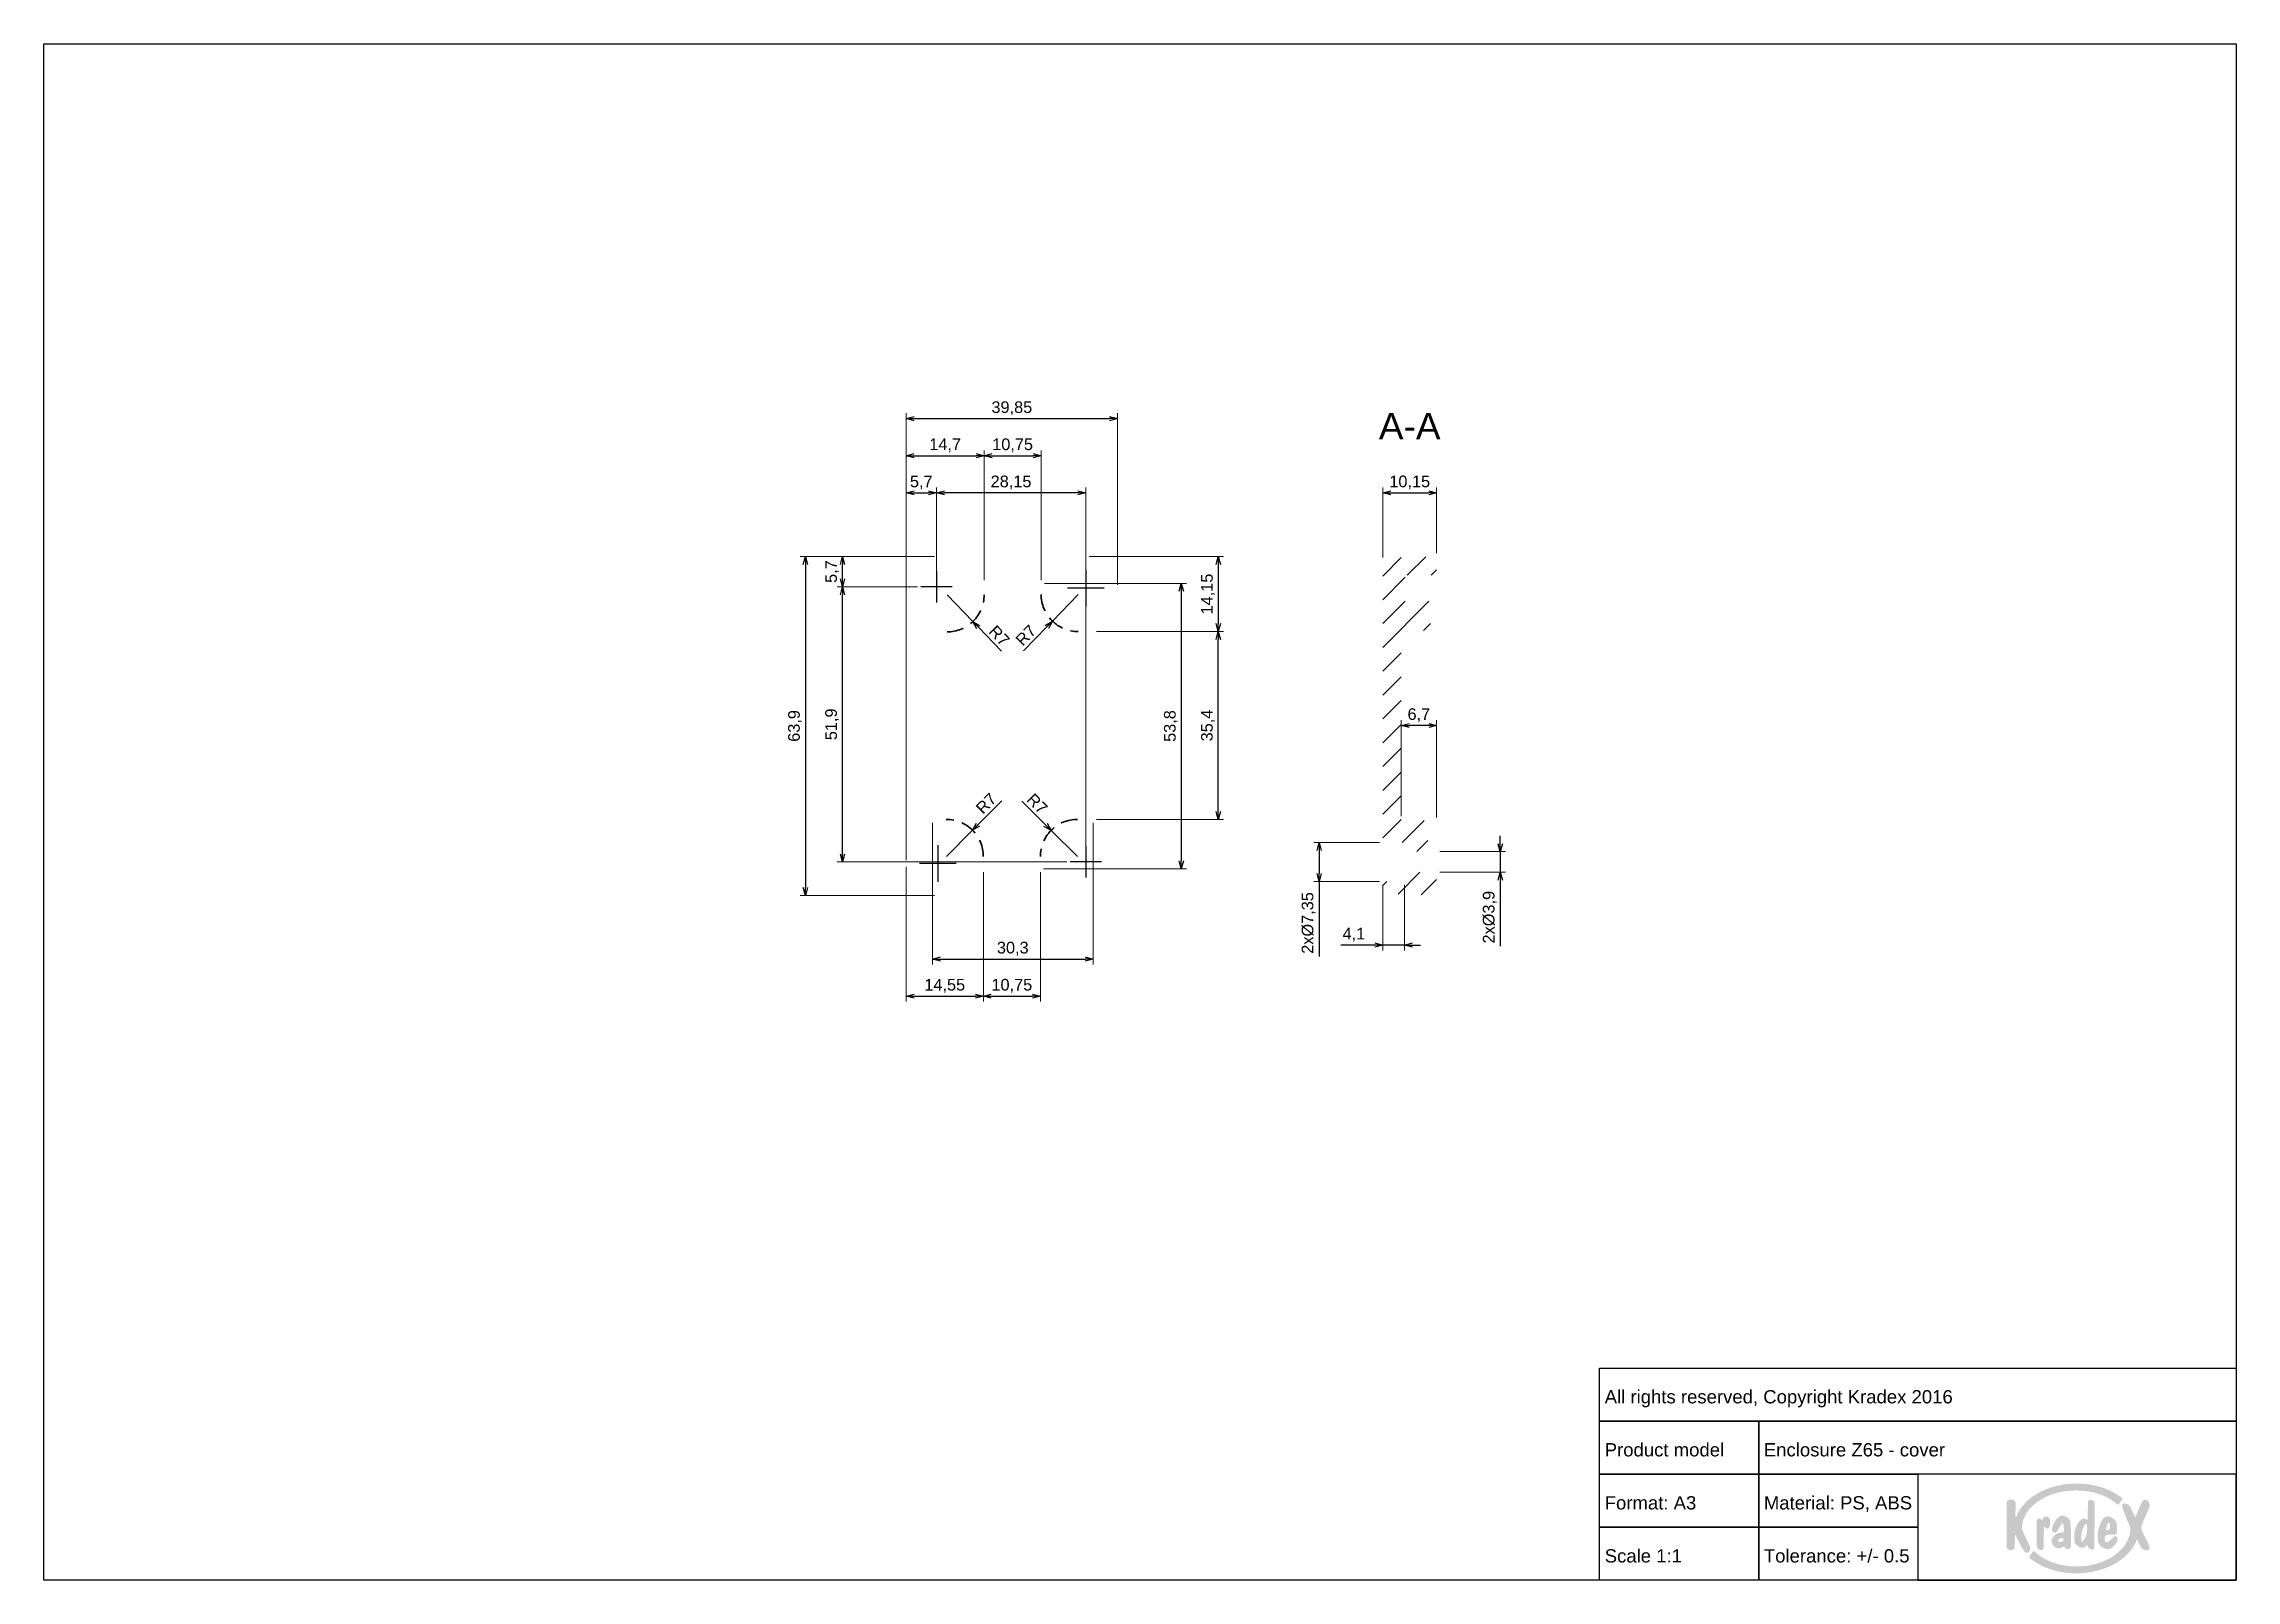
# Paper-space layout 'Cover' of a CAD drawing. Header units: millimetres. Extents: x 0 to 414, y 0 to 290.
import ezdxf

# ---------------------------------------------------------------- set-up
doc = ezdxf.new("R2010")
doc.units = ezdxf.units.MM
doc.linetypes.add('ACAD_ISO10W100', pattern=[18, 12, -3, 0, -3])
doc.linetypes.add('HIDDEN2', pattern=[4.7625, 3.175, -1.5875])
for name, color, linetype, lineweight in [('MD_Annotation', 7, 'Continuous', 25), ('MD_Axes', 7, 'ACAD_ISO10W100', 25), ('MD_Hatching', 7, 'Continuous', 25)]:
    doc.layers.add(name, color=color, linetype=linetype, lineweight=lineweight)
doc.layers.add('MD_Hidden', color=7, linetype='HIDDEN2', lineweight=35, plot=False)
doc.layers.add('Tabelka', color=7, linetype='Continuous')
doc.styles.get("Standard").update_dxf_attribs({"font": 'arial.ttf'})
doc.dimstyles.new('ISO-25', dxfattribs={"dimtxt": 2.2, "dimasz": 1.5, "dimexe": 1, "dimexo": 0.625, "dimtad": 1, "dimrnd": 0.05, "dimtxsty": 'Standard', "dimblk": 'OPEN30', "dimcen": 2.5, "dimadec": 0, "dimazin": 0, "dimtfac": 1, "dimtmove": 0, "dimatfit": 3, "dimfxl": 1, "dimlwe": 18, "dimarcsym": 0})

psp = doc.layouts.new('Cover')

# ---------------------------------------------------------------- texts
at = {"insert": (293.528, 40.477), "char_height": 2.5, "attachment_point": 1}
psp.add_mtext_dynamic_manual_height_columns('\\P All rights reserved, Copyright Kradex 2016', width=120, gutter_width=12.5, heights=[0], dxfattribs=at)
at = {"layer": 'MD_Annotation', "color": 7, "insert": (257.74, 215.559), "char_height": 5, "width": 14.15416, "attachment_point": 8}
psp.add_mtext('A-A', dxfattribs=at)
at = {"layer": 'Tabelka', "char_height": 2.5, "attachment_point": 1}
for s, width, heights, insert in [('\\pi15;\\P\\pi0; Product model', 30, [9.962], (293.528, 30.477)), ('\\P Enclosure Z65 - cover ', 90, [7.412], (323.528, 30.477)), ('\\P Format: A3', 30, [0], (293.528, 20.477)), ('\\P Material: PS, ABS', 30, [0], (323.528, 20.477)), ('\\P Scale 1:1', 30, [0], (293.528, 10.477)), ('\\P Tolerance: +/- 0.5', 30, [0], (323.528, 10.477))]:
    psp.add_mtext_dynamic_manual_height_columns(s, width=width, gutter_width=12.5, heights=heights, dxfattribs=dict(at, insert=insert))

# ---------------------------------------------------------------- blocks, each defined once
blk = doc.blocks.new('_Open30')
at = {"color": 0, "linetype": 'ByBlock', "lineweight": -2}
for p, q in [((-1, 0.27), (0, 0)), ((0, 0), (-1, -0.27)), ((0, 0), (-1, 0))]:
    blk.add_line(p, q, dxfattribs=at)
blk = doc.blocks.new('*D60')
at = {"layer": 'Defpoints', "color": 0, "transparency": 16777216}
for p in [(177.52, 212.49), (162.82, 187.49), (177.52, 188.42)]:
    blk.add_point(p, dxfattribs=at)
at = {"layer": 'MD_Annotation', "color": 0, "lineweight": 18, "transparency": 16777216}
for p, q in [((162.82, 188.12), (162.82, 213.49)), ((177.52, 189.04), (177.52, 213.49))]:
    blk.add_line(p, q, dxfattribs=at)
at = {"layer": 'MD_Annotation', "color": 0, "lineweight": -2, "transparency": 16777216}
blk.add_line((164.32, 212.49), (176.02, 212.49), dxfattribs=at)
at = {"layer": 'MD_Annotation', "color": 0, "lineweight": -2, "transparency": 16777216, "xscale": 1.5, "yscale": 1.5, "zscale": 1.5, "rotation": 180}
blk.add_blockref('_Open30', (162.82, 212.49), dxfattribs=at)
at = {"layer": 'MD_Annotation', "color": 0, "lineweight": -2, "transparency": 16777216, "xscale": 1.5, "yscale": 1.5, "zscale": 1.5}
blk.add_blockref('_Open30', (177.52, 212.49), dxfattribs=at)
at = {"layer": 'MD_Annotation', "color": 0, "transparency": 16777216, "insert": (170.17, 214.44), "char_height": 2.2, "attachment_point": 5}
blk.add_mtext('14,7', dxfattribs=at)
blk = doc.blocks.new('*D61')
at = {"layer": 'Defpoints', "color": 0, "transparency": 16777216}
for p in [(188.27, 212.49), (177.52, 188.42), (188.27, 188.42)]:
    blk.add_point(p, dxfattribs=at)
at = {"layer": 'MD_Annotation', "color": 0, "lineweight": 18, "transparency": 16777216}
for p, q in [((177.52, 189.04), (177.52, 213.49)), ((188.27, 189.04), (188.27, 213.49))]:
    blk.add_line(p, q, dxfattribs=at)
at = {"layer": 'MD_Annotation', "color": 0, "lineweight": -2, "transparency": 16777216}
blk.add_line((179.02, 212.49), (186.77, 212.49), dxfattribs=at)
at = {"layer": 'MD_Annotation', "color": 0, "lineweight": -2, "transparency": 16777216, "xscale": 1.5, "yscale": 1.5, "zscale": 1.5, "rotation": 180}
blk.add_blockref('_Open30', (177.52, 212.49), dxfattribs=at)
at = {"layer": 'MD_Annotation', "color": 0, "lineweight": -2, "transparency": 16777216, "xscale": 1.5, "yscale": 1.5, "zscale": 1.5}
blk.add_blockref('_Open30', (188.27, 212.49), dxfattribs=at)
at = {"layer": 'MD_Annotation', "color": 0, "transparency": 16777216, "insert": (182.89, 214.44), "char_height": 2.2, "attachment_point": 5}
blk.add_mtext('10,75', dxfattribs=at)
blk = doc.blocks.new('*D62')
at = {"layer": 'Defpoints', "color": 0, "transparency": 16777216}
for p in [(202.67, 219.49), (162.82, 187.49), (202.67, 187.49)]:
    blk.add_point(p, dxfattribs=at)
at = {"layer": 'MD_Annotation', "color": 0, "lineweight": 18, "transparency": 16777216}
for p, q in [((162.82, 188.12), (162.82, 220.49)), ((202.67, 188.12), (202.67, 220.49))]:
    blk.add_line(p, q, dxfattribs=at)
at = {"layer": 'MD_Annotation', "color": 0, "lineweight": -2, "transparency": 16777216}
blk.add_line((164.32, 219.49), (201.17, 219.49), dxfattribs=at)
at = {"layer": 'MD_Annotation', "color": 0, "lineweight": -2, "transparency": 16777216, "xscale": 1.5, "yscale": 1.5, "zscale": 1.5, "rotation": 180}
blk.add_blockref('_Open30', (162.82, 219.49), dxfattribs=at)
at = {"layer": 'MD_Annotation', "color": 0, "lineweight": -2, "transparency": 16777216, "xscale": 1.5, "yscale": 1.5, "zscale": 1.5}
blk.add_blockref('_Open30', (202.67, 219.49), dxfattribs=at)
at = {"layer": 'MD_Annotation', "color": 0, "transparency": 16777216, "insert": (182.74, 221.44), "char_height": 2.2, "attachment_point": 5}
blk.add_mtext('39,85', dxfattribs=at)
blk = doc.blocks.new('*D63')
at = {"layer": 'Defpoints', "color": 0, "transparency": 16777216}
for p in [(168.81, 193.49), (143.82, 129.59), (168.81, 129.59)]:
    blk.add_point(p, dxfattribs=at)
at = {"layer": 'MD_Annotation', "color": 0, "lineweight": 18, "transparency": 16777216}
for p, q in [((168.19, 193.49), (142.82, 193.49)), ((168.19, 129.59), (142.82, 129.59))]:
    blk.add_line(p, q, dxfattribs=at)
at = {"layer": 'MD_Annotation', "color": 0, "lineweight": -2, "transparency": 16777216}
blk.add_line((143.82, 191.99), (143.82, 131.09), dxfattribs=at)
at = {"layer": 'MD_Annotation', "color": 0, "lineweight": -2, "transparency": 16777216, "xscale": 1.5, "yscale": 1.5, "zscale": 1.5}
for p, rotation in [((143.82, 193.49), 90), ((143.82, 129.59), 270)]:
    blk.add_blockref('_Open30', p, dxfattribs=dict(at, rotation=rotation))
at = {"layer": 'MD_Annotation', "color": 0, "transparency": 16777216, "insert": (141.87, 161.54), "char_height": 2.2, "attachment_point": 5, "rotation": 90}
blk.add_mtext('63,9', dxfattribs=at)
blk = doc.blocks.new('*D64')
at = {"layer": 'Defpoints', "color": 0, "transparency": 16777216}
for p in [(162.82, 135.59), (177.37, 134.62), (177.37, 110.59)]:
    blk.add_point(p, dxfattribs=at)
at = {"layer": 'MD_Annotation', "color": 0, "lineweight": 18, "transparency": 16777216}
for p, q in [((162.82, 134.97), (162.82, 109.59)), ((177.37, 133.99), (177.37, 109.59))]:
    blk.add_line(p, q, dxfattribs=at)
at = {"layer": 'MD_Annotation', "color": 0, "lineweight": -2, "transparency": 16777216}
blk.add_line((164.32, 110.59), (175.87, 110.59), dxfattribs=at)
at = {"layer": 'MD_Annotation', "color": 0, "lineweight": -2, "transparency": 16777216, "xscale": 1.5, "yscale": 1.5, "zscale": 1.5, "rotation": 180}
blk.add_blockref('_Open30', (162.82, 110.59), dxfattribs=at)
at = {"layer": 'MD_Annotation', "color": 0, "lineweight": -2, "transparency": 16777216, "xscale": 1.5, "yscale": 1.5, "zscale": 1.5}
blk.add_blockref('_Open30', (177.37, 110.59), dxfattribs=at)
at = {"layer": 'MD_Annotation', "color": 0, "transparency": 16777216, "insert": (170.09, 112.54), "char_height": 2.2, "attachment_point": 5}
blk.add_mtext('14,55', dxfattribs=at)
blk = doc.blocks.new('*D65')
at = {"layer": 'Defpoints', "color": 0, "transparency": 16777216}
for p in [(177.37, 134.62), (188.12, 134.62), (188.12, 110.59)]:
    blk.add_point(p, dxfattribs=at)
at = {"layer": 'MD_Annotation', "color": 0, "lineweight": 18, "transparency": 16777216}
for p, q in [((177.37, 133.99), (177.37, 109.59)), ((188.12, 133.99), (188.12, 109.59))]:
    blk.add_line(p, q, dxfattribs=at)
at = {"layer": 'MD_Annotation', "color": 0, "lineweight": -2, "transparency": 16777216}
blk.add_line((178.87, 110.59), (186.62, 110.59), dxfattribs=at)
at = {"layer": 'MD_Annotation', "color": 0, "lineweight": -2, "transparency": 16777216, "xscale": 1.5, "yscale": 1.5, "zscale": 1.5, "rotation": 180}
blk.add_blockref('_Open30', (177.37, 110.59), dxfattribs=at)
at = {"layer": 'MD_Annotation', "color": 0, "lineweight": -2, "transparency": 16777216, "xscale": 1.5, "yscale": 1.5, "zscale": 1.5}
blk.add_blockref('_Open30', (188.12, 110.59), dxfattribs=at)
at = {"layer": 'MD_Annotation', "color": 0, "transparency": 16777216, "insert": (182.74, 112.54), "char_height": 2.2, "attachment_point": 5}
blk.add_mtext('10,75', dxfattribs=at)
blk = doc.blocks.new('*D66')
at = {"layer": 'Defpoints', "color": 0, "transparency": 16777216}
for p in [(188.27, 188.42), (188.12, 134.62), (214.67, 134.62)]:
    blk.add_point(p, dxfattribs=at)
at = {"layer": 'MD_Annotation', "color": 0, "lineweight": 18, "transparency": 16777216}
for p, q in [((188.89, 188.42), (215.67, 188.42)), ((188.74, 134.62), (215.67, 134.62))]:
    blk.add_line(p, q, dxfattribs=at)
at = {"layer": 'MD_Annotation', "color": 0, "lineweight": -2, "transparency": 16777216}
blk.add_line((214.67, 186.92), (214.67, 136.12), dxfattribs=at)
at = {"layer": 'MD_Annotation', "color": 0, "lineweight": -2, "transparency": 16777216, "xscale": 1.5, "yscale": 1.5, "zscale": 1.5}
for p, rotation in [((214.67, 188.42), 90), ((214.67, 134.62), 270)]:
    blk.add_blockref('_Open30', p, dxfattribs=dict(at, rotation=rotation))
at = {"layer": 'MD_Annotation', "color": 0, "transparency": 16777216, "insert": (212.72, 161.52), "char_height": 2.2, "attachment_point": 5, "rotation": 90}
blk.add_mtext('53,8', dxfattribs=at)
blk = doc.blocks.new('*D67')
at = {"layer": 'Defpoints', "color": 0, "transparency": 16777216}
for p in [(167.77, 143.92), (198.07, 143.91), (198.07, 117.59)]:
    blk.add_point(p, dxfattribs=at)
at = {"layer": 'MD_Annotation', "color": 0, "lineweight": 18, "transparency": 16777216}
for p, q in [((167.77, 143.29), (167.77, 116.59)), ((198.07, 143.28), (198.07, 116.59))]:
    blk.add_line(p, q, dxfattribs=at)
at = {"layer": 'MD_Annotation', "color": 0, "lineweight": -2, "transparency": 16777216}
blk.add_line((169.27, 117.59), (196.57, 117.59), dxfattribs=at)
at = {"layer": 'MD_Annotation', "color": 0, "lineweight": -2, "transparency": 16777216, "xscale": 1.5, "yscale": 1.5, "zscale": 1.5, "rotation": 180}
blk.add_blockref('_Open30', (167.77, 117.59), dxfattribs=at)
at = {"layer": 'MD_Annotation', "color": 0, "lineweight": -2, "transparency": 16777216, "xscale": 1.5, "yscale": 1.5, "zscale": 1.5}
blk.add_blockref('_Open30', (198.07, 117.59), dxfattribs=at)
at = {"layer": 'MD_Annotation', "color": 0, "transparency": 16777216, "insert": (182.92, 119.54), "char_height": 2.2, "attachment_point": 5}
blk.add_mtext('30,3', dxfattribs=at)
blk = doc.blocks.new('*D68')
at = {"layer": 'Defpoints', "color": 0, "transparency": 16777216}
for p in [(150.82, 193.49), (168.81, 193.49), (165.57, 187.79)]:
    blk.add_point(p, dxfattribs=at)
at = {"layer": 'MD_Annotation', "color": 0, "lineweight": 18, "transparency": 16777216}
for p, q in [((168.19, 193.49), (149.82, 193.49)), ((164.94, 187.79), (149.82, 187.79))]:
    blk.add_line(p, q, dxfattribs=at)
at = {"layer": 'MD_Annotation', "color": 0, "lineweight": -2, "transparency": 16777216}
blk.add_line((150.82, 189.29), (150.82, 191.99), dxfattribs=at)
at = {"layer": 'MD_Annotation', "color": 0, "lineweight": -2, "transparency": 16777216, "xscale": 1.5, "yscale": 1.5, "zscale": 1.5}
for p, rotation in [((150.82, 193.49), 90), ((150.82, 187.79), 270)]:
    blk.add_blockref('_Open30', p, dxfattribs=dict(at, rotation=rotation))
at = {"layer": 'MD_Annotation', "color": 0, "transparency": 16777216, "insert": (148.87, 190.64), "char_height": 2.2, "attachment_point": 5, "rotation": 90}
blk.add_mtext('5,7', dxfattribs=at)
blk = doc.blocks.new('*D69')
at = {"layer": 'Defpoints', "color": 0, "transparency": 16777216}
for p in [(168.52, 205.49), (168.52, 184.84), (162.82, 135.59)]:
    blk.add_point(p, dxfattribs=at)
at = {"layer": 'MD_Annotation', "color": 0, "lineweight": 18, "transparency": 16777216}
for p, q in [((162.82, 136.22), (162.82, 206.49)), ((168.52, 185.47), (168.52, 206.49))]:
    blk.add_line(p, q, dxfattribs=at)
at = {"layer": 'MD_Annotation', "color": 0, "lineweight": -2, "transparency": 16777216}
blk.add_line((164.32, 205.49), (167.02, 205.49), dxfattribs=at)
at = {"layer": 'MD_Annotation', "color": 0, "lineweight": -2, "transparency": 16777216, "xscale": 1.5, "yscale": 1.5, "zscale": 1.5, "rotation": 180}
blk.add_blockref('_Open30', (162.82, 205.49), dxfattribs=at)
at = {"layer": 'MD_Annotation', "color": 0, "lineweight": -2, "transparency": 16777216, "xscale": 1.5, "yscale": 1.5, "zscale": 1.5}
blk.add_blockref('_Open30', (168.52, 205.49), dxfattribs=at)
at = {"layer": 'MD_Annotation', "color": 0, "transparency": 16777216, "insert": (165.67, 207.44), "char_height": 2.2, "attachment_point": 5}
blk.add_mtext('5,7', dxfattribs=at)
blk = doc.blocks.new('*D70')
at = {"layer": 'Defpoints', "color": 0, "transparency": 16777216}
for p in [(196.67, 193.49), (198.07, 179.33), (221.66, 179.33)]:
    blk.add_point(p, dxfattribs=at)
at = {"layer": 'MD_Annotation', "color": 0, "lineweight": 18, "transparency": 16777216}
for p, q in [((197.29, 193.49), (222.66, 193.49)), ((198.69, 179.33), (222.66, 179.33))]:
    blk.add_line(p, q, dxfattribs=at)
at = {"layer": 'MD_Annotation', "color": 0, "lineweight": -2, "transparency": 16777216}
blk.add_line((221.66, 191.99), (221.66, 180.83), dxfattribs=at)
at = {"layer": 'MD_Annotation', "color": 0, "lineweight": -2, "transparency": 16777216, "xscale": 1.5, "yscale": 1.5, "zscale": 1.5}
for p, rotation in [((221.66, 193.49), 90), ((221.66, 179.33), 270)]:
    blk.add_blockref('_Open30', p, dxfattribs=dict(at, rotation=rotation))
at = {"layer": 'MD_Annotation', "color": 0, "transparency": 16777216, "insert": (219.71, 186.41), "char_height": 2.2, "attachment_point": 5, "rotation": 90}
blk.add_mtext('14,15', dxfattribs=at)
blk = doc.blocks.new('*D71')
at = {"layer": 'Defpoints', "color": 0, "transparency": 16777216}
for p in [(198.07, 179.33), (221.66, 179.33), (198.07, 143.91)]:
    blk.add_point(p, dxfattribs=at)
at = {"layer": 'MD_Annotation', "color": 0, "lineweight": 18, "transparency": 16777216}
for p, q in [((198.69, 179.33), (222.66, 179.33)), ((198.69, 143.91), (222.66, 143.91))]:
    blk.add_line(p, q, dxfattribs=at)
at = {"layer": 'MD_Annotation', "color": 0, "lineweight": -2, "transparency": 16777216}
blk.add_line((221.66, 145.41), (221.66, 177.83), dxfattribs=at)
at = {"layer": 'MD_Annotation', "color": 0, "lineweight": -2, "transparency": 16777216, "xscale": 1.5, "yscale": 1.5, "zscale": 1.5}
for p, rotation in [((221.66, 179.33), 90), ((221.66, 143.91), 270)]:
    blk.add_blockref('_Open30', p, dxfattribs=dict(at, rotation=rotation))
at = {"layer": 'MD_Annotation', "color": 0, "transparency": 16777216, "insert": (219.71, 161.62), "char_height": 2.2, "attachment_point": 5, "rotation": 90}
blk.add_mtext('35,4', dxfattribs=at)
blk = doc.blocks.new('*D74')
at = {"layer": 'Defpoints', "color": 0, "transparency": 16777216}
for p in [(262.82, 205.49), (252.67, 192.66), (262.82, 193.49)]:
    blk.add_point(p, dxfattribs=at)
at = {"layer": 'MD_Annotation', "color": 0, "lineweight": 18, "transparency": 16777216}
for p, q in [((252.67, 193.28), (252.67, 206.49)), ((262.82, 194.12), (262.82, 206.49))]:
    blk.add_line(p, q, dxfattribs=at)
at = {"layer": 'MD_Annotation', "color": 0, "lineweight": -2, "transparency": 16777216}
blk.add_line((254.17, 205.49), (261.32, 205.49), dxfattribs=at)
at = {"layer": 'MD_Annotation', "color": 0, "lineweight": -2, "transparency": 16777216, "xscale": 1.5, "yscale": 1.5, "zscale": 1.5, "rotation": 180}
blk.add_blockref('_Open30', (252.67, 205.49), dxfattribs=at)
at = {"layer": 'MD_Annotation', "color": 0, "lineweight": -2, "transparency": 16777216, "xscale": 1.5, "yscale": 1.5, "zscale": 1.5}
blk.add_blockref('_Open30', (262.82, 205.49), dxfattribs=at)
at = {"layer": 'MD_Annotation', "color": 0, "transparency": 16777216, "insert": (257.74, 207.44), "char_height": 2.2, "attachment_point": 5}
blk.add_mtext('10,15', dxfattribs=at)
blk = doc.blocks.new('*D75')
at = {"layer": 'Defpoints', "color": 0, "transparency": 16777216}
for p in [(252.67, 139.57), (240.67, 132.22), (252.67, 132.22)]:
    blk.add_point(p, dxfattribs=at)
at = {"layer": 'MD_Annotation', "color": 0, "lineweight": 18, "transparency": 16777216}
for p, q in [((252.04, 139.57), (239.67, 139.57)), ((252.04, 132.22), (239.67, 132.22))]:
    blk.add_line(p, q, dxfattribs=at)
at = {"layer": 'MD_Annotation', "color": 0, "lineweight": -2, "transparency": 16777216}
for p, q in [((240.67, 138.07), (240.67, 133.72)), ((240.67, 132.22), (240.67, 118.06))]:
    blk.add_line(p, q, dxfattribs=at)
at = {"layer": 'MD_Annotation', "color": 0, "lineweight": -2, "transparency": 16777216, "xscale": 1.5, "yscale": 1.5, "zscale": 1.5}
for p, rotation in [((240.67, 139.57), 90), ((240.67, 132.22), 270)]:
    blk.add_blockref('_Open30', p, dxfattribs=dict(at, rotation=rotation))
at = {"layer": 'MD_Annotation', "color": 0, "transparency": 16777216, "insert": (238.68, 124.39), "char_height": 2.2, "attachment_point": 5, "rotation": 90}
blk.add_mtext('2x%%C7,35', dxfattribs=at)
blk = doc.blocks.new('*D76')
at = {"layer": 'Defpoints', "color": 0, "transparency": 16777216}
for p in [(262.82, 137.84), (262.82, 133.94), (274.82, 133.94)]:
    blk.add_point(p, dxfattribs=at)
at = {"layer": 'MD_Annotation', "color": 0, "lineweight": -2, "transparency": 16777216}
for p, q in [((274.82, 139.34), (274.82, 140.84)), ((274.82, 137.84), (274.82, 133.94)), ((274.82, 132.44), (274.82, 120.01))]:
    blk.add_line(p, q, dxfattribs=at)
at = {"layer": 'MD_Annotation', "color": 0, "lineweight": 18, "transparency": 16777216}
for p, q in [((263.44, 137.84), (275.82, 137.84)), ((263.44, 133.94), (275.82, 133.94))]:
    blk.add_line(p, q, dxfattribs=at)
at = {"layer": 'MD_Annotation', "color": 0, "lineweight": -2, "transparency": 16777216, "xscale": 1.5, "yscale": 1.5, "zscale": 1.5}
for p, rotation in [((274.82, 137.84), 270), ((274.82, 133.94), 90)]:
    blk.add_blockref('_Open30', p, dxfattribs=dict(at, rotation=rotation))
at = {"layer": 'MD_Annotation', "color": 0, "transparency": 16777216, "insert": (272.83, 125.48), "char_height": 2.2, "attachment_point": 5, "rotation": 90}
blk.add_mtext('2x%%C3,9', dxfattribs=at)
blk = doc.blocks.new('*D77')
at = {"layer": 'Defpoints', "color": 0, "transparency": 16777216}
for p in [(252.67, 132.22), (256.77, 132.22), (252.67, 120.22)]:
    blk.add_point(p, dxfattribs=at)
at = {"layer": 'MD_Annotation', "color": 0, "lineweight": 18, "transparency": 16777216}
for p, q in [((252.67, 131.59), (252.67, 119.22)), ((256.77, 131.59), (256.77, 119.22))]:
    blk.add_line(p, q, dxfattribs=at)
at = {"layer": 'MD_Annotation', "color": 0, "lineweight": -2, "transparency": 16777216}
for p, q in [((251.17, 120.22), (244.75, 120.22)), ((256.77, 120.22), (252.67, 120.22)), ((258.27, 120.22), (259.77, 120.22))]:
    blk.add_line(p, q, dxfattribs=at)
at = {"layer": 'MD_Annotation', "color": 0, "lineweight": -2, "transparency": 16777216, "xscale": 1.5, "yscale": 1.5, "zscale": 1.5}
for p, rotation in [((252.67, 120.22), 1.612365656883586e-07), ((256.77, 120.22), 180.0000001612366)]:
    blk.add_blockref('_Open30', p, dxfattribs=dict(at, rotation=rotation))
at = {"layer": 'MD_Annotation', "color": 0, "transparency": 16777216, "insert": (247.21, 122.17), "char_height": 2.2, "attachment_point": 5, "rotation": 0}
blk.add_mtext('4,1', dxfattribs=at)
blk = doc.blocks.new('*D78')
at = {"layer": 'Defpoints', "color": 0, "transparency": 16777216}
for p in [(256.12, 161.62), (256.12, 143.91), (262.82, 143.64)]:
    blk.add_point(p, dxfattribs=at)
at = {"layer": 'MD_Annotation', "color": 0, "lineweight": 18, "transparency": 16777216}
for p, q in [((256.12, 144.53), (256.12, 162.62)), ((262.82, 144.27), (262.82, 162.62))]:
    blk.add_line(p, q, dxfattribs=at)
at = {"layer": 'MD_Annotation', "color": 0, "lineweight": -2, "transparency": 16777216}
blk.add_line((261.32, 161.62), (257.62, 161.62), dxfattribs=at)
at = {"layer": 'MD_Annotation', "color": 0, "lineweight": -2, "transparency": 16777216, "xscale": 1.5, "yscale": 1.5, "zscale": 1.5, "rotation": 180}
blk.add_blockref('_Open30', (256.12, 161.62), dxfattribs=at)
at = {"layer": 'MD_Annotation', "color": 0, "lineweight": -2, "transparency": 16777216, "xscale": 1.5, "yscale": 1.5, "zscale": 1.5}
blk.add_blockref('_Open30', (262.82, 161.62), dxfattribs=at)
at = {"layer": 'MD_Annotation', "color": 0, "transparency": 16777216, "insert": (259.47, 163.57), "char_height": 2.2, "attachment_point": 5}
blk.add_mtext('6,7', dxfattribs=at)
blk = doc.blocks.new('*D79')
at = {"layer": 'Defpoints', "color": 0, "transparency": 16777216}
for p in [(150.82, 187.79), (165.57, 187.79), (193.72, 135.89)]:
    blk.add_point(p, dxfattribs=at)
at = {"layer": 'MD_Annotation', "color": 0, "lineweight": 18, "transparency": 16777216}
for p, q in [((164.94, 187.79), (149.82, 187.79)), ((193.09, 135.89), (149.82, 135.89))]:
    blk.add_line(p, q, dxfattribs=at)
at = {"layer": 'MD_Annotation', "color": 0, "lineweight": -2, "transparency": 16777216}
blk.add_line((150.82, 137.39), (150.82, 186.29), dxfattribs=at)
at = {"layer": 'MD_Annotation', "color": 0, "lineweight": -2, "transparency": 16777216, "xscale": 1.5, "yscale": 1.5, "zscale": 1.5}
for p, rotation in [((150.82, 187.79), 90), ((150.82, 135.89), 270)]:
    blk.add_blockref('_Open30', p, dxfattribs=dict(at, rotation=rotation))
at = {"layer": 'MD_Annotation', "color": 0, "transparency": 16777216, "insert": (148.87, 161.84), "char_height": 2.2, "attachment_point": 5, "rotation": 90}
blk.add_mtext('51,9', dxfattribs=at)
blk = doc.blocks.new('*D80')
at = {"layer": 'Defpoints', "color": 0, "transparency": 16777216}
for p in [(168.52, 205.49), (168.52, 190.74), (196.67, 132.94)]:
    blk.add_point(p, dxfattribs=at)
at = {"layer": 'MD_Annotation', "color": 0, "lineweight": 18, "transparency": 16777216}
for p, q in [((168.52, 191.37), (168.52, 206.49)), ((196.67, 133.57), (196.67, 206.49))]:
    blk.add_line(p, q, dxfattribs=at)
at = {"layer": 'MD_Annotation', "color": 0, "lineweight": -2, "transparency": 16777216}
blk.add_line((195.17, 205.49), (170.02, 205.49), dxfattribs=at)
at = {"layer": 'MD_Annotation', "color": 0, "lineweight": -2, "transparency": 16777216, "xscale": 1.5, "yscale": 1.5, "zscale": 1.5, "rotation": 180}
blk.add_blockref('_Open30', (168.52, 205.49), dxfattribs=at)
at = {"layer": 'MD_Annotation', "color": 0, "lineweight": -2, "transparency": 16777216, "xscale": 1.5, "yscale": 1.5, "zscale": 1.5}
blk.add_blockref('_Open30', (196.67, 205.49), dxfattribs=at)
at = {"layer": 'MD_Annotation', "color": 0, "transparency": 16777216, "insert": (182.59, 207.44), "char_height": 2.2, "attachment_point": 5}
blk.add_mtext('28,15', dxfattribs=at)
blk = doc.blocks.new('*D81')
at = {"layer": 'Defpoints', "color": 0, "transparency": 16777216}
for p in [(175.32, 141.88), (170.4, 136.95)]:
    blk.add_point(p, dxfattribs=at)
at = {"layer": 'MD_Annotation', "color": 0, "lineweight": -2, "transparency": 16777216}
for p, q in [((180.83, 147.4), (176.38, 142.94)), ((170.4, 136.95), (175.32, 141.88))]:
    blk.add_line(p, q, dxfattribs=at)
at = {"layer": 'MD_Annotation', "color": 0, "lineweight": -2, "transparency": 16777216, "xscale": 1.5, "yscale": 1.5, "zscale": 1.5, "rotation": 225.046504728699}
blk.add_blockref('_Open30', (175.32, 141.88), dxfattribs=at)
at = {"layer": 'MD_Annotation', "color": 0, "transparency": 16777216, "insert": (177.92, 146.92), "char_height": 2.2, "attachment_point": 5, "rotation": 45.0465}
blk.add_mtext('R7', dxfattribs=at)
blk = doc.blocks.new('*D82')
at = {"layer": 'Defpoints', "color": 0, "transparency": 16777216}
for p in [(190.15, 141.84), (195.11, 136.92)]:
    blk.add_point(p, dxfattribs=at)
at = {"layer": 'MD_Annotation', "color": 0, "lineweight": -2, "transparency": 16777216}
for p, q in [((184.61, 147.34), (189.08, 142.9)), ((195.11, 136.92), (190.15, 141.84))]:
    blk.add_line(p, q, dxfattribs=at)
at = {"layer": 'MD_Annotation', "color": 0, "lineweight": -2, "transparency": 16777216, "xscale": 1.5, "yscale": 1.5, "zscale": 1.5, "rotation": 315.2019403079772}
blk.add_blockref('_Open30', (190.15, 141.84), dxfattribs=at)
at = {"layer": 'MD_Annotation', "color": 0, "transparency": 16777216, "insert": (187.53, 146.87), "char_height": 2.2, "attachment_point": 5, "rotation": 315.2019}
blk.add_mtext('R7', dxfattribs=at)
blk = doc.blocks.new('*D83')
at = {"layer": 'Defpoints', "color": 0, "transparency": 16777216}
for p in [(195.27, 186.33), (190.39, 181.3)]:
    blk.add_point(p, dxfattribs=at)
at = {"layer": 'MD_Annotation', "color": 0, "lineweight": -2, "transparency": 16777216}
for p, q in [((195.27, 186.33), (190.39, 181.3)), ((184.96, 175.71), (189.35, 180.23))]:
    blk.add_line(p, q, dxfattribs=at)
at = {"layer": 'MD_Annotation', "color": 0, "lineweight": -2, "transparency": 16777216, "xscale": 1.5, "yscale": 1.5, "zscale": 1.5, "rotation": 45.86732415699326}
blk.add_blockref('_Open30', (190.39, 181.3), dxfattribs=at)
at = {"layer": 'MD_Annotation', "color": 0, "transparency": 16777216, "insert": (185.39, 178.63), "char_height": 2.2, "attachment_point": 5, "rotation": 45.8673}
blk.add_mtext('R7', dxfattribs=at)
blk = doc.blocks.new('*D84')
at = {"layer": 'Defpoints', "color": 0, "transparency": 16777216}
for p in [(170.53, 186.25), (175.39, 181.23)]:
    blk.add_point(p, dxfattribs=at)
at = {"layer": 'MD_Annotation', "color": 0, "lineweight": -2, "transparency": 16777216}
for p, q in [((170.53, 186.25), (175.39, 181.23)), ((180.81, 175.63), (176.43, 180.15))]:
    blk.add_line(p, q, dxfattribs=at)
at = {"layer": 'MD_Annotation', "color": 0, "lineweight": -2, "transparency": 16777216, "xscale": 1.5, "yscale": 1.5, "zscale": 1.5, "rotation": 134.0364676482664}
blk.add_blockref('_Open30', (175.39, 181.23), dxfattribs=at)
at = {"layer": 'MD_Annotation', "color": 0, "transparency": 16777216, "insert": (180.38, 178.55), "char_height": 2.2, "attachment_point": 5, "rotation": 314.0365}
blk.add_mtext('R7', dxfattribs=at)

# ---------------------------------------------------------------- dimensions: what is measured, and where the dimension line sits
at = {"layer": 'MD_Annotation'}
for base, p1, p2, angle, picture, middle in [((202.665, 219.492), (162.815, 187.492), (202.665, 187.492), 180, '*D62', (182.74, 221.439)), ((177.515, 212.493), (162.815, 187.492), (177.515, 188.418), 180, '*D60', (170.165, 214.44)), ((188.265, 212.493), (177.515, 188.418), (188.265, 188.418), 180, '*D61', (182.89, 214.44)), ((168.515, 205.493), (162.815, 135.594), (168.515, 184.843), 180, '*D69', (165.665, 207.436)), ((262.815, 205.493), (252.665, 192.659), (262.815, 193.493), 180, '*D74', (257.74, 207.44)), ((143.815, 129.593), (168.814, 193.493), (168.814, 129.593), 270, '*D63', (141.868, 161.543)), ((150.815, 193.493), (165.565, 187.793), (168.814, 193.493), 270, '*D68', (148.873, 190.643)), ((221.662, 179.329), (196.667, 193.493), (198.065, 179.329), 90, '*D70', (219.715, 186.411)), ((214.665, 134.618), (188.265, 188.418), (188.115, 134.618), 90, '*D66', (212.718, 161.518)), ((221.662, 179.329), (198.065, 143.908), (198.065, 179.329), 90, '*D71', (219.715, 161.618)), ((256.115, 161.618), (262.815, 143.643), (256.115, 143.908), 180, '*D78', (259.465, 163.565))]:
    dim = psp.add_linear_dim(base=base, p1=p1, p2=p2, angle=angle, dimstyle='ISO-25', override={"dimlfac": -1}, dxfattribs=at)
    dim.commit()
    dim.dimension.update_dxf_attribs({"geometry": picture, "text_midpoint": middle})
dim = psp.add_linear_dim(base=(168.515, 205.493), p1=(196.665, 132.943), p2=(168.515, 190.743), dimstyle='ISO-25', dxfattribs=at)
dim.commit()
dim.dimension.update_dxf_attribs({"geometry": '*D80', "text_midpoint": (182.59, 207.44)})
dim = psp.add_linear_dim(base=(150.815, 187.793), p1=(193.715, 135.893), p2=(165.565, 187.793), angle=90, dimstyle='ISO-25', dxfattribs=at)
dim.commit()
dim.dimension.update_dxf_attribs({"geometry": '*D79', "text_midpoint": (148.868, 161.843)})
for center, mpoint, picture, middle in [((170.5307, 186.2527), (175.3857, 181.2315), '*D84', (180.3786, 178.5494)), ((195.266, 186.33), (190.391, 181.305), '*D83', (185.394, 178.631)), ((195.105, 136.918), (190.145, 141.843), '*D82', (187.53, 146.871))]:
    dim = psp.add_radius_dim(center=center, mpoint=mpoint, dimstyle='ISO-25', dxfattribs=at)
    dim.commit()
    dim.dimension.update_dxf_attribs({"geometry": picture, "text_midpoint": middle})
dim = psp.add_radius_dim(center=(170.402, 136.955), mpoint=(175.322, 141.883), dimstyle='ISO-25', override={"dimrnd": 1}, dxfattribs=at)
dim.commit()
dim.dimension.update_dxf_attribs({"geometry": '*D81', "text_midpoint": (177.915, 146.922)})
for base, p1, p2, picture, middle in [((198.065, 117.593), (167.765, 143.918), (198.065, 143.908), '*D67', (182.915, 119.54)), ((177.365, 110.593), (162.815, 135.594), (177.365, 134.618), '*D64', (170.09, 112.54)), ((188.115, 110.593), (177.365, 134.618), (188.115, 134.618), '*D65', (182.74, 112.54))]:
    dim = psp.add_linear_dim(base=base, p1=p1, p2=p2, dimstyle='ISO-25', override={"dimlfac": -1}, dxfattribs=at)
    dim.commit()
    dim.dimension.update_dxf_attribs({"geometry": picture, "text_midpoint": middle})
for base, p1, p2, angle, picture, middle in [((274.815, 133.943), (262.815, 137.843), (262.815, 133.943), 90, '*D76', (272.832, 125.476)), ((240.665, 132.218), (252.665, 139.568), (252.665, 132.218), 270, '*D75', (238.682, 124.391))]:
    dim = psp.add_linear_dim(base=base, p1=p1, p2=p2, angle=angle, text='2x%%C<>', dimstyle='ISO-25', override={"dimlfac": -1, "dimpost": ''}, dxfattribs=at)
    dim.commit()
    dim.dimension.update_dxf_attribs({"geometry": picture, "text_midpoint": middle})
dim = psp.add_aligned_dim(p1=(256.765, 132.218), p2=(252.665, 132.218), distance=12, dimstyle='ISO-25', override={"dimlfac": -1}, dxfattribs=at)
dim.commit()
dim.dimension.update_dxf_attribs({"geometry": '*D77', "text_midpoint": (247.206, 122.165)})

# ---------------------------------------------------------------- hatches: boundary and pattern name
at = {"layer": 'MD_Hatching'}
h = psp.add_hatch(dxfattribs=at)
h.set_pattern_fill('ANSI31', color=256, style=0)
edge = h.paths.add_edge_path(flags=0)
edge.add_line((256.765, 132.218), (252.665, 132.218))
edge.add_line((252.665, 132.218), (252.665, 131.018))
edge.add_line((252.665, 131.018), (253.801, 129.882))
edge.add_spline(control_points=[(253.801, 129.882), (258.212, 129.741), (262.623, 129.599)], knot_values=[0.0292829, 0.0292829, 0.0292829, 0.9119404, 0.9119404, 0.9119404], weights=[0.9999982, 0.9999723, 0.9999988], degree=2, periodic=0)
edge.add_line((262.623, 129.599), (262.815, 129.593))
edge.add_line((262.815, 129.593), (262.815, 133.943))
edge.add_line((262.815, 133.943), (256.765, 133.943))
edge.add_line((256.765, 133.943), (256.765, 132.218))
edge = h.paths.add_edge_path(flags=0)
edge.add_line((260.015, 183.343), (262.815, 183.343))
edge.add_line((262.815, 183.343), (262.815, 185.04))
edge.add_line((262.815, 185.04), (256.915, 185.04))
edge.add_line((256.915, 185.04), (256.915, 189.94))
edge.add_line((256.915, 189.94), (262.815, 189.94))
edge.add_line((262.815, 189.94), (262.815, 193.493))
edge.add_line((262.815, 193.493), (262.623, 193.487))
edge.add_spline(control_points=[(262.623, 193.487), (257.907, 193.336), (253.191, 193.184)], knot_values=[0.0192112, 0.0192112, 0.0192112, 0.9628938, 0.9628938, 0.9628938], weights=[0.9999987, 0.9999683, 0.9999979], degree=2, periodic=0)
edge.add_line((253.191, 193.184), (252.665, 192.659))
edge.add_line((252.665, 192.659), (252.665, 139.568))
edge.add_line((252.665, 139.568), (256.765, 139.568))
edge.add_line((256.765, 139.568), (256.765, 137.843))
edge.add_line((256.765, 137.843), (262.815, 137.843))
edge.add_line((262.815, 137.843), (262.815, 139.943))
edge.add_line((262.815, 139.943), (260.015, 139.943))
edge.add_line((260.015, 139.943), (260.015, 142.443))
edge.add_line((260.015, 142.443), (262.815, 142.443))
edge.add_line((262.815, 142.443), (262.815, 143.643))
edge.add_line((262.815, 143.643), (256.115, 143.908))
edge.add_line((256.115, 143.908), (256.115, 179.329))
edge.add_line((256.115, 179.329), (262.815, 179.643))
edge.add_line((262.815, 179.643), (262.815, 180.843))
edge.add_line((262.815, 180.843), (260.015, 180.843))
edge.add_line((260.015, 180.843), (260.015, 183.343))
at = {"layer": 'Tabelka', "true_color": 0x00539f}
h = psp.add_hatch(color=154, dxfattribs=at)
h.dxf.hatch_style = 2
edge = h.paths.add_edge_path()
edge.add_spline(control_points=[(374.452, 7.247), (374.452, 7.247), (373.51, 9.264), (373.51, 9.264), (373.027, 10.278), (373.135, 10.371), (373.142, 10.652), (373.153, 10.78), (373.198, 11.025), (373.272, 11.395), (374.146, 14.885), (378.349, 17.396), (383.431, 17.396), (386.539, 17.396), (389.31, 16.365), (391.14, 14.764), (391.212, 14.701), (391.303, 14.674), (391.367, 14.764), (391.407, 14.82), (392.038, 15.653), (392.08, 15.707), (392.146, 15.792), (392.165, 15.888), (392.046, 15.98), (389.902, 17.647), (386.835, 18.687), (383.431, 18.687), (378.361, 18.687), (374.042, 16.376), (372.395, 13.137), (372.349, 13.042), (372.337, 13.015), (372.282, 12.902), (371.992, 12.2), (371.912, 12.087), (371.925, 12.885), (371.925, 12.885), (371.954, 15.023), (371.954, 15.023), (371.962, 15.529), (371.572, 15.657), (370.946, 15.643), (370.473, 15.632), (370.267, 15.43), (370.265, 15.079), (370.265, 15.079), (370.237, 6.899), (370.237, 6.899), (370.236, 6.511), (370.504, 6.128), (371.014, 6.11), (371.55, 6.091), (371.745, 6.413), (371.758, 6.673), (371.809, 7.708), (371.835, 8.228), (371.835, 8.551), (371.822, 9.37), (371.941, 8.97), (372.117, 8.593), (372.491, 7.782), (373.016, 6.81), (373.551, 5.937), (373.732, 5.642), (374.111, 5.562), (374.417, 5.765), (374.999, 6.148), (374.635, 6.841), (374.452, 7.247), (374.452, 7.247), (374.452, 7.247), (374.452, 7.247)], knot_values=[0, 0, 0, 0, 1, 1, 1, 2, 2, 2, 3, 3, 3, 4, 4, 4, 5, 5, 5, 6, 6, 6, 7, 7, 7, 8, 8, 8, 9, 9, 9, 10, 10, 10, 11, 11, 11, 12, 12, 12, 13, 13, 13, 14, 14, 14, 15, 15, 15, 16, 16, 16, 17, 17, 17, 18, 18, 18, 19, 19, 19, 20, 20, 20, 21, 21, 21, 22, 22, 22, 23, 23, 23, 24, 24, 24, 24], degree=3, periodic=0)
edge = h.paths.add_edge_path()
edge.add_spline(control_points=[(377.608, 10.37), (377.838, 9.943), (378.434, 10.331), (378.434, 10.967), (378.434, 11.118), (378.434, 11.762), (378.434, 11.762), (378.434, 12.235), (378.124, 12.461), (377.8, 12.461), (377.45, 12.461), (377.269, 12.368), (377.164, 12.19), (377.123, 12.12), (377.078, 11.803), (376.901, 11.82), (376.725, 11.838), (376.678, 12.118), (376.371, 12.125), (376.119, 12.125), (375.9, 11.996), (375.9, 11.471), (375.9, 11.471), (375.9, 7.082), (375.9, 7.082), (375.9, 6.713), (376.107, 6.146), (376.65, 6.146), (377.151, 6.146), (377.263, 6.431), (377.267, 6.631), (377.267, 6.631), (377.259, 8.829), (377.281, 9.924), (377.294, 10.585), (377.357, 10.834), (377.608, 10.37), (377.608, 10.37), (377.608, 10.37), (377.608, 10.37)], knot_values=[0, 0, 0, 0, 1, 1, 1, 2, 2, 2, 3, 3, 3, 4, 4, 4, 5, 5, 5, 6, 6, 6, 7, 7, 7, 8, 8, 8, 9, 9, 9, 10, 10, 10, 11, 11, 11, 12, 12, 12, 13, 13, 13, 13], degree=3, periodic=0)
edge = h.paths.add_edge_path()
edge.add_spline(control_points=[(380.165, 9.394), (379.577, 9.272), (378.815, 8.763), (378.76, 8.009), (378.687, 7.019), (379.545, 6.261), (380.473, 6.521), (380.938, 6.651), (380.932, 6.996), (381.167, 6.685), (381.288, 6.524), (381.455, 6.324), (381.767, 6.324), (382.111, 6.324), (382.288, 6.449), (382.342, 6.756), (382.414, 7.162), (382.367, 10.996), (382.344, 11.135), (382.272, 11.581), (382.134, 11.939), (381.864, 12.184), (381.591, 12.432), (381.011, 12.684), (380.633, 12.632), (379.928, 12.535), (379.361, 11.557), (379.097, 11.03), (379.001, 10.839), (378.614, 10.007), (378.904, 9.718), (378.904, 9.718), (379.067, 9.554), (379.067, 9.554), (379.309, 9.313), (379.619, 9.428), (379.747, 9.644), (379.747, 9.644), (380.288, 10.546), (380.554, 11), (380.653, 11.169), (381.053, 11.684), (381.057, 9.98), (381.059, 9.128), (380.826, 9.532), (380.165, 9.394), (380.165, 9.394), (380.165, 9.394), (380.165, 9.394)], knot_values=[0, 0, 0, 0, 1, 1, 1, 2, 2, 2, 3, 3, 3, 4, 4, 4, 5, 5, 5, 6, 6, 6, 7, 7, 7, 8, 8, 8, 9, 9, 9, 10, 10, 10, 11, 11, 11, 12, 12, 12, 13, 13, 13, 14, 14, 14, 15, 15, 15, 16, 16, 16, 16], degree=3, periodic=0)
edge = h.paths.add_edge_path()
edge.add_spline(control_points=[(380.55, 7.685), (380.17, 7.64), (379.676, 7.724), (380.037, 8.112), (380.264, 8.356), (380.451, 8.375), (380.704, 8.406), (381.134, 8.461), (381.163, 7.757), (380.55, 7.685)], knot_values=[0, 0, 0, 0, 1, 1, 1, 2, 2, 2, 3, 3, 3, 3], degree=3, periodic=0)
edge = h.paths.add_edge_path()
edge.add_spline(control_points=[(386.436, 6.264), (386.726, 6.264), (386.787, 6.337), (386.789, 6.545), (386.789, 6.545), (386.872, 14.992), (386.872, 14.992), (386.876, 15.463), (386.311, 15.61), (386.01, 15.61), (385.765, 15.61), (385.612, 15.51), (385.606, 15.237), (385.606, 15.237), (385.524, 11.821), (385.524, 11.821), (384.117, 12.96), (382.998, 10.249), (382.998, 8.874), (382.998, 7.5), (383.095, 7.397), (383.507, 7.056), (383.832, 6.787), (384.125, 6.601), (384.497, 6.601), (384.773, 6.601), (384.945, 6.647), (385.234, 6.869), (385.523, 7.091), (385.609, 7.106), (385.609, 7.106), (385.609, 7.106), (385.609, 6.815), (385.609, 6.815), (385.609, 6.52), (385.959, 6.264), (386.436, 6.264)], knot_values=[0, 0, 0, 0, 1, 1, 1, 2, 2, 2, 3, 3, 3, 4, 4, 4, 5, 5, 5, 6, 6, 6, 7, 7, 7, 8, 8, 8, 9, 9, 9, 10, 10, 10, 11, 11, 11, 12, 12, 12, 12], degree=3, periodic=0)
edge = h.paths.add_edge_path()
edge.add_spline(control_points=[(385.17, 8.585), (384.418, 7.345), (384.346, 7.496), (384.346, 8.453), (384.346, 10.036), (384.959, 11.08), (385.306, 11.08), (385.388, 11.08), (385.44, 10.996), (385.44, 10.82), (385.44, 10.083), (385.516, 9.157), (385.17, 8.585), (385.17, 8.585), (385.17, 8.585), (385.17, 8.585)], knot_values=[0, 0, 0, 0, 1, 1, 1, 2, 2, 2, 3, 3, 3, 4, 4, 4, 5, 5, 5, 5], degree=3, periodic=0)
edge = h.paths.add_edge_path()
edge.add_spline(control_points=[(389.544, 9.05), (389.544, 9.05), (390.668, 9.092), (390.668, 9.092), (390.952, 9.125), (391.052, 9.194), (391.052, 9.524), (391.052, 9.524), (391.052, 10.742), (391.052, 10.742), (391.052, 11.404), (390.623, 11.908), (390.374, 12.101), (390.128, 12.291), (389.649, 12.507), (389.26, 12.489), (388.533, 12.482), (388.033, 11.501), (387.809, 10.83), (387.554, 10.063), (387.405, 9.514), (387.405, 8.437), (387.405, 7.36), (387.959, 6.874), (388.184, 6.726), (388.972, 6.205), (389.776, 6.231), (390.248, 6.702), (390.551, 7.005), (390.982, 7.386), (391.181, 7.959), (391.243, 8.113), (391.246, 8.413), (391.074, 8.585), (390.884, 8.781), (390.64, 8.864), (390.382, 8.605), (390.382, 8.605), (389.592, 7.792), (389.592, 7.792), (389.128, 7.315), (388.569, 7.732), (388.724, 8.405), (388.852, 8.971), (389.117, 9.035), (389.544, 9.05)], knot_values=[0, 0, 0, 0, 1, 1, 1, 2, 2, 2, 3, 3, 3, 4, 4, 4, 5, 5, 5, 6, 6, 6, 7, 7, 7, 8, 8, 8, 9, 9, 9, 10, 10, 10, 11, 11, 11, 12, 12, 12, 13, 13, 13, 14, 14, 14, 15, 15, 15, 15], degree=3, periodic=0)
edge = h.paths.add_edge_path()
edge.add_spline(control_points=[(388.976, 10.194), (389.088, 10.498), (389.315, 11.344), (389.582, 11.334), (389.673, 11.33), (389.735, 11.217), (389.742, 11.048), (389.756, 10.711), (389.736, 10.617), (389.736, 10.353), (389.736, 10.15), (389.717, 10.055), (389.545, 9.997), (389.104, 9.847), (388.866, 9.9), (388.976, 10.194), (388.976, 10.194), (388.976, 10.194), (388.976, 10.194)], knot_values=[0, 0, 0, 0, 1, 1, 1, 2, 2, 2, 3, 3, 3, 4, 4, 4, 5, 5, 5, 6, 6, 6, 6], degree=3, periodic=0)
edge = h.paths.add_edge_path()
edge.add_spline(control_points=[(395.909, 9.505), (395.58, 10.17), (395.521, 10.399), (396.017, 11.544), (396.017, 11.544), (397.075, 13.987), (397.075, 13.987), (397.276, 14.452), (397.314, 15.056), (396.91, 15.383), (396.171, 15.981), (395.884, 15.561), (395.182, 13.92), (394.441, 12.19), (394.691, 12.038), (394.19, 12.97), (394.19, 12.97), (393.561, 14.285), (393.561, 14.285), (393.348, 14.731), (392.954, 14.862), (392.635, 14.925), (391.883, 15.072), (391.926, 14.431), (392.334, 13.418), (392.334, 13.418), (393.15, 11.397), (393.15, 11.397), (393.504, 10.519), (393.749, 10.137), (393.528, 9.3), (393.45, 9.005), (393.356, 8.725), (393.251, 8.454), (393.229, 8.395), (393.222, 8.379), (393.18, 8.277), (391.977, 5.275), (387.992, 3.064), (383.431, 3.064), (380.159, 3.064), (377.271, 4.147), (375.478, 5.923), (375.405, 5.993), (375.315, 5.997), (375.241, 5.919), (375.178, 5.827), (374.589, 4.946), (374.547, 4.876), (374.505, 4.806), (374.533, 4.711), (374.583, 4.67), (376.859, 2.78), (379.906, 1.773), (383.431, 1.773), (388.624, 1.773), (393.017, 4.204), (394.582, 7.56), (394.601, 7.601), (394.625, 7.653), (394.647, 7.71), (394.981, 8.657), (394.934, 7.701), (395.507, 6.777), (395.999, 5.985), (396.545, 6.083), (396.877, 6.157), (397.322, 6.256), (397.299, 6.695), (396.945, 7.408), (396.945, 7.408), (395.909, 9.505), (395.909, 9.505), (395.909, 9.505), (395.909, 9.505), (395.909, 9.505)], knot_values=[0, 0, 0, 0, 1, 1, 1, 2, 2, 2, 3, 3, 3, 4, 4, 4, 5, 5, 5, 6, 6, 6, 7, 7, 7, 8, 8, 8, 9, 9, 9, 10, 10, 10, 11, 11, 11, 12, 12, 12, 13, 13, 13, 14, 14, 14, 15, 15, 15, 16, 16, 16, 17, 17, 17, 18, 18, 18, 19, 19, 19, 20, 20, 20, 21, 21, 21, 22, 22, 22, 23, 23, 23, 24, 24, 24, 25, 25, 25, 25], degree=3, periodic=0)

# ---------------------------------------------------------------- linework, layer by layer
at = {"layer": 'MD_Axes'}
for p, q in [((168.515, 190.743), (168.515, 184.843)), ((196.665, 190.94), (196.665, 184.04)), ((171.465, 187.793), (165.565, 187.793)), ((200.115, 187.49), (193.215, 187.49)), ((168.816, 139.046), (168.816, 132.146)), ((196.665, 138.843), (196.665, 132.943)), ((172.266, 135.596), (165.366, 135.596)), ((199.615, 135.893), (193.715, 135.893))]:
    psp.add_line(p, q, dxfattribs=at)
at = {"layer": 'MD_Hidden'}
for centre, radius, start, end in [((170.531, 186.253), 6.985, 269.93076, 0.00763), ((195.266, 186.33), 7.001, 179.96514, 269.97339), ((170.402, 136.955), 6.963, 359.95739, 90.13562), ((195.105, 136.918), 6.99, 89.95889, 180.00767)]:
    psp.add_arc(centre, radius, start, end, dxfattribs=at)
at = {"layer": 'Tabelka'}
for points in [[(0.272, 290.149), (413.528, 290.149), (413.528, 0.477), (0.272, 0.477)], [(413.528, 30.477), (293.528, 30.477), (293.528, 40.477), (413.528, 40.477)], [(323.528, 20.477), (293.528, 20.477), (293.528, 30.477), (323.528, 30.477)], [(413.528, 20.477), (323.528, 20.477), (323.528, 30.477), (413.528, 30.477)], [(323.528, 10.477), (293.528, 10.477), (293.528, 20.477), (323.528, 20.477)], [(353.528, 10.477), (323.528, 10.477), (323.528, 20.477), (353.528, 20.477)], [(413.528, 20.477), (353.528, 20.477), (353.528, 0.477), (413.528, 0.477)], [(323.528, 0.477), (293.528, 0.477), (293.528, 10.477), (323.528, 10.477)], [(353.528, 0.477), (323.528, 0.477), (323.528, 10.477), (353.528, 10.477)]]:
    psp.add_lwpolyline(points, close=True, dxfattribs=at)

psp.set_redraw_order([(e.dxf.handle, doc.entitydb.next_handle()) for e in psp.query("TEXT MTEXT ATTDEF DIMENSION ARC_DIMENSION")])  # texts and dimensions are drawn at this point

doc.saveas('drawing.dxf')
